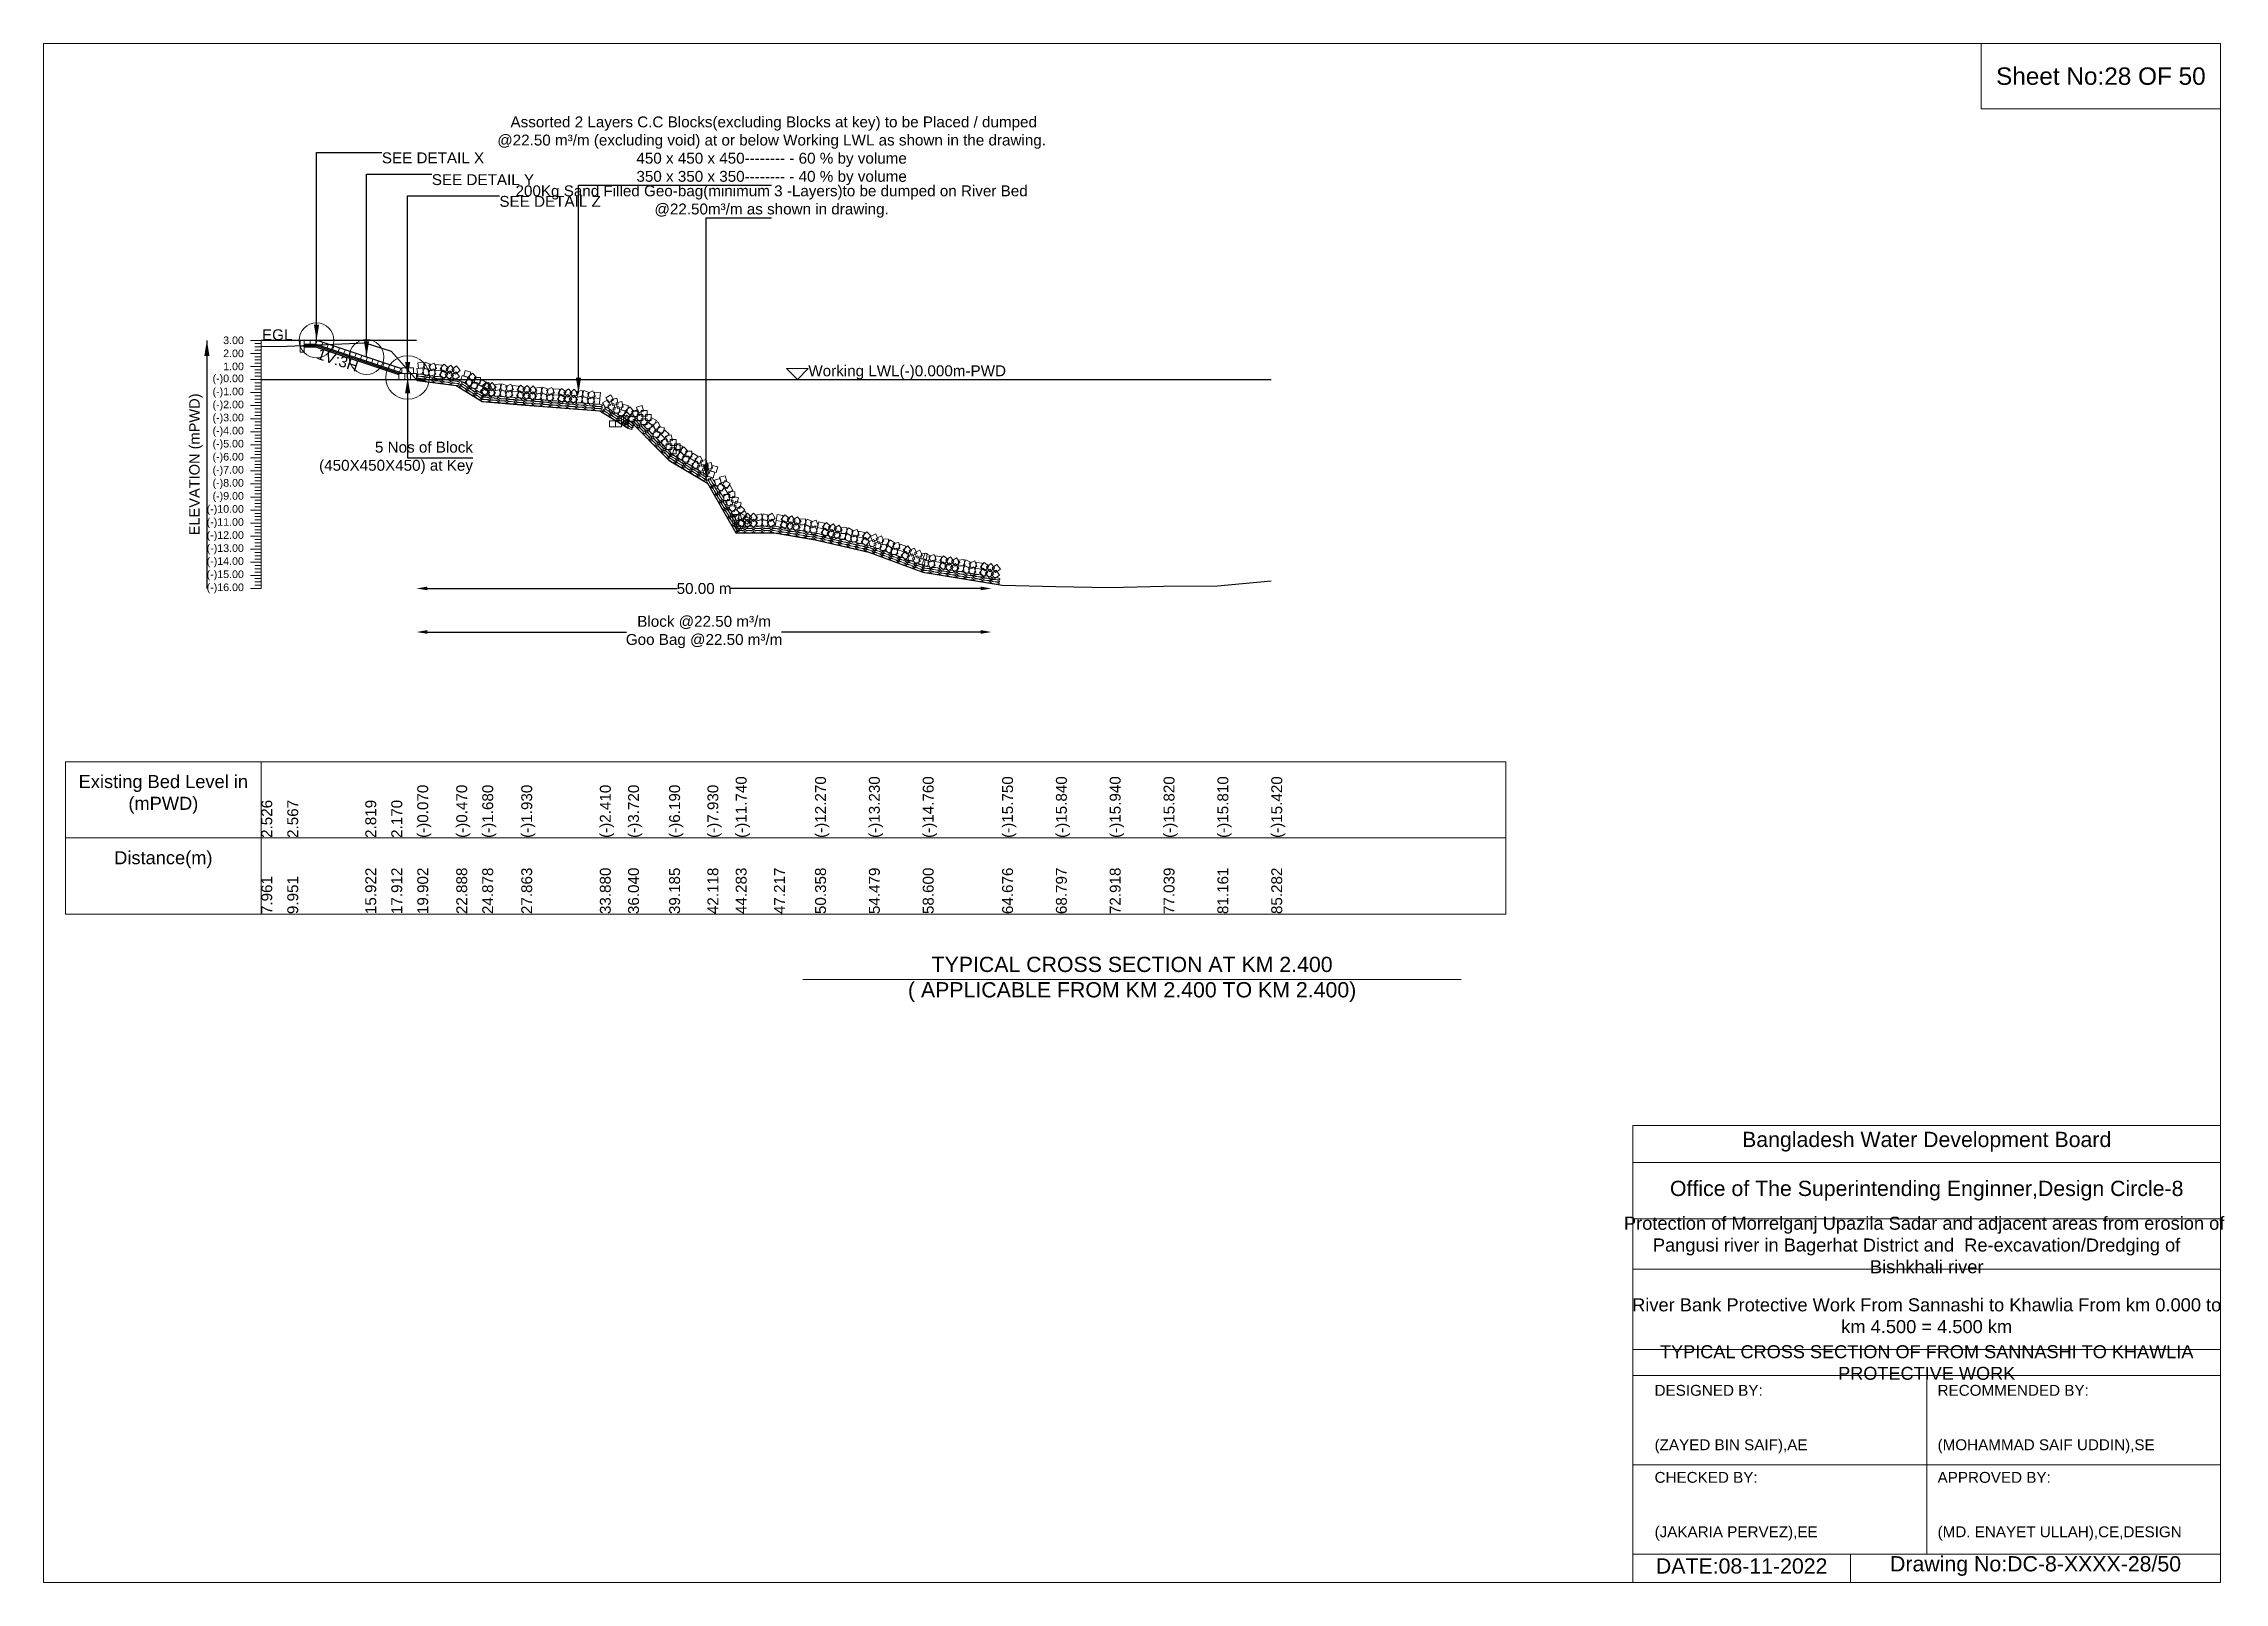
# Model space of a CAD drawing. Header units: inches. Extents: x 89000 to 845017, y -7071 to 0.
# Drawn here: x 505000 to 515017, y -7071 to 0 of the extents above; entities that cross this region are included whole.
import ezdxf

# ---------------------------------------------------------------- set-up
doc = ezdxf.new("R2010")
doc.units = ezdxf.units.IN
doc.header["$LTSCALE"] = 7
doc.header["$MEASUREMENT"] = 0
doc.header["$PDMODE"] = 3
for name, color, linetype, lineweight in [('Cross section Data Border', 7, 'Continuous', 9), ('Cross Section Labels', 7, 'Continuous', 9), ('Existing_Bed_Level for Xsection', 7, 'Continuous', 25), ('Long Section Labels', 7, 'Continuous', 9)]:
    doc.layers.add(name, color=color, linetype=linetype, lineweight=lineweight)
doc.styles.get("Standard").update_dxf_attribs({"font": 'arial.ttf'})
doc.dimstyles.new('Appron Lebeling Style', dxfattribs={"dimtxt": 50, "dimasz": 50, "dimexe": 0.18, "dimexo": 0.0625, "dimgap": 0.09, "dimtad": 0, "dimtih": 1, "dimtoh": 1, "dimdec": 4, "dimzin": 0, "dimdsep": 46, "dimtxsty": 'Standard', "dimcen": 0.09, "dimse1": 1, "dimse2": 1, "dimadec": 0, "dimazin": 0, "dimtfac": 1, "dimtdec": 4, "dimtofl": 0, "dimtmove": 0, "dimatfit": 3, "dimfxl": 1, "dimtolj": 1, "dimtzin": 0, "dimarcsym": 0})
doc.dimstyles.get("Standard").update_dxf_attribs({"dimtxt": 0.18, "dimasz": 0.18, "dimexe": 0.18, "dimexo": 0.0625, "dimgap": 0.09, "dimtad": 0, "dimtih": 1, "dimtoh": 1, "dimdec": 4, "dimzin": 0, "dimdsep": 46, "dimtxsty": 'Standard', "dimcen": 0.09, "dimadec": 0, "dimazin": 0, "dimtfac": 1, "dimtdec": 4, "dimtofl": 0, "dimtmove": 0, "dimatfit": 3, "dimfxl": 1, "dimtolj": 1, "dimtzin": 0, "dimarcsym": 0})

msp = doc.modelspace()

# ---------------------------------------------------------------- texts
at = {"layer": 'Cross section Data Border', "char_height": 60, "width": 800, "attachment_point": 5}
for s, insert in [('Existing Bed Level in (mPWD)', (505550, -3450)), ('Distance(m)', (505550, -3750))]:
    msp.add_mtext(s, dxfattribs=dict(at, insert=insert))
at = {"layer": 'Cross Section Labels'}
for s, insert, char_height, attachment_point in [('Sheet No:28 OF 50', (514450, -150), 80, 5), (' Assorted 2 Layers C.C Blocks(excluding Blocks at key) to be Placed / dumped^J@22.50 m³/m (excluding void) at or below Working LWL as shown in the drawing.^J450 x 450 x 450-------- - 60 % by volume^J350 x 350 x 350-------- - 40 % by volume', (508344.10794, -650), 50, 8), ('SEE DETAIL X', (506553.7476, -500), 50, 1), ('SEE DETAIL Y', (506783.2476, -600), 50, 1), ('SEE DETAIL Z', (507093.7476, -700), 50, 1), ('200Kg Sand Filled Geo-bag(minimum 3 -Layers)to be dumped on River Bed^J@22.50m³/m as shown in drawing.', (508344.10794, -800), 50, 8), ('EGL', (506142.8266, -1363.6), 50, 9), ('Working LWL(-)0.000m-PWD', (508512.7476, -1543.6), 50, 7), ('5 Nos of Block ^J(450X450X450) at Key', (506972.2476, -1903.6), 50, 6), ('TYPICAL CROSS SECTION AT KM 2.400^J( APPLICABLE FROM KM 2.400 TO KM 2.400)', (510000, -4300), 70, 5), ('Bangladesh Water Development Board', (513650, -5046), 70, 5), ('Office of The Superintending Enginner,Design Circle-8', (513650, -5271), 70, 5)]:
    msp.add_mtext(s, dxfattribs=dict(at, insert=insert, char_height=char_height, attachment_point=attachment_point))
at = {"layer": 'Cross Section Labels', "insert": (506359.01076, -1430.3105), "char_height": 50, "attachment_point": 2, "rotation": 341.565051177}
msp.add_mtext('1V:3H', dxfattribs=at)
at = {"layer": 'Cross Section Labels'}
for s, insert, char_height, width, attachment_point in [('Protection of Morrelganj Upazila Sadar and adjacent areas from erosion of  Pangusi river in Bagerhat District and  Re-excavation/Dredging of     Bishkhali river', (513650, -5521), 60, 2800, 5), ('River Bank Protective Work From Sannashi to Khawlia From km 0.000 to km 4.500 = 4.500 km', (513650, -5846), 60, 2700, 5), ('TYPICAL CROSS SECTION OF FROM SANNASHI TO KHAWLIA PROTECTIVE WORK', (513650, -6061), 59.5765532, 2800, 5), ('DESIGNED BY:^J^J^J(ZAYED BIN SAIF),AE', (512400, -6321), 50, 1400, 4), ('RECOMMENDED BY:^J^J^J(MOHAMMAD SAIF UDDIN),SE', (513700, -6321), 50, 1400, 4), ('CHECKED BY:^J^J^J(JAKARIA PERVEZ),EE', (512400, -6721), 50, 1400, 4), ('APPROVED BY:^J^J^J(MD. ENAYET ULLAH),CE,DESIGN', (513700, -6721), 50, 1400, 4), ('DATE:08-11-2022', (512800, -6996), 70, 1400, 5), ('Drawing No:DC-8-XXXX-28/50', (514150, -6996), 70, 2200, 5)]:
    msp.add_mtext(s, dxfattribs=dict(at, insert=insert, char_height=char_height, width=width, attachment_point=attachment_point))
at = {"layer": 'Long Section Labels', "char_height": 35, "attachment_point": 6}
for s, insert in [('3.00', (505920, -1363.6)), ('2.00', (505920, -1423.6)), ('1.00', (505920, -1483.6)), ('(-)0.00', (505920, -1543.6)), ('(-)1.00', (505920, -1603.6)), ('(-)2.00', (505920, -1663.6)), ('(-)3.00', (505920, -1723.6)), ('(-)4.00', (505920, -1783.6)), ('(-)5.00', (505920, -1843.6)), ('(-)6.00', (505920, -1903.6)), ('(-)7.00', (505920, -1963.6)), ('(-)8.00', (505920, -2023.6)), ('(-)9.00', (505920, -2083.6)), ('(-)10.00', (505920, -2143.6)), ('(-)11.00', (505920, -2203.6)), ('(-)12.00', (505920, -2263.6)), ('(-)13.00', (505920, -2323.6)), ('(-)14.00', (505920, -2383.6)), ('(-)15.00', (505920, -2443.6)), ('(-)16.00', (505920, -2503.6))]:
    msp.add_mtext(s, dxfattribs=dict(at, insert=insert))
at = {"layer": 'Long Section Labels', "rotation": 90}
for s, insert, char_height, attachment_point in [('ELEVATION (mPWD)', (505700, -1933.6), 48, 5), ('(-)11.740', (508179.29943, -3650), 50, 1), ('(-)11.740', (508179.29943, -3650), 50, 1), ('(-)12.270', (508543.83799, -3650), 50, 1), ('(-)13.230', (508791.0886, -3650), 50, 1), ('(-)14.760', (509038.3583, -3650), 50, 1), ('(-)15.750', (509402.90715, -3650), 50, 1), ('(-)15.840', (509650.15645, -3650), 50, 1), ('(-)15.940', (509897.42125, -3650), 50, 1), ('(-)15.820', (510144.69906, -3650), 50, 1), ('(-)15.810', (510391.98789, -3650), 50, 1), ('(-)15.420', (510639.28614, -3650), 50, 1), ('2.526', (506000, -3650), 50, 1), ('2.567', (506119.41266, -3650), 50, 1), ('2.819', (506477.65392, -3650), 50, 1), ('2.170', (506597.06658, -3650), 50, 1), ('(-)0.070', (506716.47924, -3650), 50, 1), ('(-)0.470', (506895.59997, -3650), 50, 1), ('(-)1.680', (507015.01263, -3650), 50, 1), ('(-)1.930', (507194.13316, -3650), 50, 1), ('(-)2.410', (507555.16586, -3650), 50, 1), ('(-)3.720', (507684.76892, -3650), 50, 1), ('(-)6.190', (507873.42304, -3650), 50, 1), ('(-)7.930', (508049.41648, -3650), 50, 1), ('15.922', (506477.65392, -4000), 50, 1), ('17.912', (506597.06658, -4000), 50, 1), ('19.902', (506716.47924, -4000), 50, 1), ('22.888', (506895.59997, -4000), 50, 1), ('24.878', (507015.01263, -4000), 50, 1), ('27.863', (507194.13316, -4000), 50, 1), ('33.880', (507555.16586, -4000), 50, 1), ('36.040', (507684.76892, -4000), 50, 1), ('36.040', (507684.76892, -4000), 50, 1), ('39.185', (507873.42304, -4000), 50, 1), ('42.118', (508049.41648, -4000), 50, 1), ('44.283', (508179.29943, -4000), 50, 1), ('47.217', (508355.35209, -4000), 50, 1), ('50.358', (508543.83799, -4000), 50, 1), ('54.479', (508791.0886, -4000), 50, 1), ('58.600', (509038.3583, -4000), 50, 1), ('64.676', (509402.90715, -4000), 50, 1), ('68.797', (509650.15645, -4000), 50, 1), ('72.918', (509897.42125, -4000), 50, 1), ('77.039', (510144.69906, -4000), 50, 1), ('81.161', (510391.98789, -4000), 50, 1), ('85.282', (510639.28614, -4000), 50, 1), ('7.961', (506000, -4000), 50, 1), ('9.951', (506119.41266, -4000), 50, 1)]:
    msp.add_mtext(s, dxfattribs=dict(at, insert=insert, char_height=char_height, attachment_point=attachment_point))

# ---------------------------------------------------------------- blocks, each defined once
blk = doc.blocks.new('*D311')
at = {"layer": 'Cross Section Labels', "color": 0, "lineweight": -2, "transparency": 16777216}
for p, q in [((506763, -2504), (507911, -2504)), ((509304, -2504), (508156, -2504))]:
    blk.add_line(p, q, dxfattribs=at)
at = {"layer": 'Cross Section Labels', "color": 0, "transparency": 16777216}
for points in [[(506763, -2495), (506763, -2512), (506713, -2504)], [(509304, -2495), (509304, -2512), (509354, -2504)]]:
    blk.add_solid(points, dxfattribs=at)
at = {"layer": 'Defpoints', "color": 0, "transparency": 16777216}
for p in [(506713, -1544), (509354, -2481), (509354, -2504)]:
    blk.add_point(p, dxfattribs=at)
at = {"layer": 'Cross Section Labels', "color": 0, "transparency": 16777216, "insert": (508034, -2504), "char_height": 50, "attachment_point": 5}
blk.add_mtext('\\A1;50.00 m', dxfattribs=at)
blk = doc.blocks.new('*D312')
at = {"layer": 'Cross Section Labels', "color": 0, "lineweight": -2, "transparency": 16777216}
for p, q in [((506763, -2704), (507678, -2704)), ((509304, -2704), (508389, -2704))]:
    blk.add_line(p, q, dxfattribs=at)
at = {"layer": 'Cross Section Labels', "color": 0, "transparency": 16777216}
for points in [[(506763, -2695), (506763, -2712), (506713, -2704)], [(509304, -2695), (509304, -2712), (509354, -2704)]]:
    blk.add_solid(points, dxfattribs=at)
at = {"layer": 'Defpoints', "color": 0, "transparency": 16777216}
for p in [(506713, -1544), (509354, -2481), (509354, -2704)]:
    blk.add_point(p, dxfattribs=at)
at = {"layer": 'Cross Section Labels', "color": 0, "transparency": 16777216, "insert": (508034, -2704), "char_height": 50, "attachment_point": 5}
blk.add_mtext('\\A1;Block @22.50 m³/m ^JGoo Bag @22.50 m³/m ', dxfattribs=at)

# ---------------------------------------------------------------- dimensions: what is measured, and where the dimension line sits
at = {"layer": 'Cross Section Labels'}
for base, text, picture, middle in [((509354.37278, -2503.6), '50.00 m', '*D311', (508033.56019, -2503.6)), ((509354.37278, -2703.6), 'Block @22.50 m³/m ^JGoo Bag @22.50 m³/m ', '*D312', (508033.56019, -2703.6))]:
    dim = msp.add_linear_dim(base=base, p1=(506712.7476, -1543.6), p2=(509354.37278, -2480.69176), text=text, dimstyle='Appron Lebeling Style', dxfattribs=at)
    dim.commit()
    dim.dimension.update_dxf_attribs({"geometry": picture, "text_midpoint": middle})

# ---------------------------------------------------------------- linework, layer by layer
at = {"layer": 'Cross section Data Border'}
msp.add_lwpolyline([(505100, -3300), (511716.259, -3300), (511716.259, -4000), (505100, -4000)], close=True, dxfattribs=at)
for points in [[(506000, -3300), (506000, -4000)], [(505100, -3650), (511716.259, -3650)]]:
    msp.add_lwpolyline(points, dxfattribs=at)
at = {"layer": 'Cross Section Labels'}
for points in [[(505000, 0), (515000, 0), (515000, -7071), (505000, -7071)], [(513900, 0), (515000, 0), (515000, -300), (513900, -300)], [(508462.7476, -1543.6), (508512.7476, -1493.6), (508412.7476, -1493.6)]]:
    msp.add_lwpolyline(points, close=True, dxfattribs=at)
for points in [[(508488, -4300), (510000, -4300), (511512, -4300)], [(512300, -7071), (512300, -4971), (515000, -4971)], [(512300, -5141), (515000, -5141)], [(512300, -5401), (515000, -5401)], [(512300, -5631), (515000, -5631)], [(512300, -6001), (515000, -6001)], [(512300, -6121), (515000, -6121)], [(513650, -6121), (513650, -6941)], [(512300, -6531), (515000, -6531)], [(512300, -6941), (515000, -6941)], [(513300, -6941), (513300, -7071)]]:
    msp.add_lwpolyline(points, dxfattribs=at)
for centre, radius in [((506253.7476, -1363.6), 80), ((506483.2476, -1440.1), 80), ((506672.2476, -1534.6), 100)]:
    msp.add_circle(centre, radius, dxfattribs=at)
at = {"layer": 'Existing_Bed_Level for Xsection'}
for points in [[(506712.7476, -1363.6), (506000, -1363.6)], [(506000, -1392.04), (506119.41266, -1389.58), (506477.65392, -1374.46), (506597.06658, -1413.4), (506716.47924, -1547.8), (506895.59997, -1571.8), (507015.01263, -1644.4), (507194.13316, -1659.4), (507555.16586, -1688.2), (507684.76892, -1766.8), (507684.76892, -1726), (507873.42304, -1915), (508049.41648, -2019.4), (508179.29943, -2248), (508355.35209, -2248), (508543.83799, -2279.8), (508791.0886, -2337.4), (509038.3583, -2429.2), (509402.90715, -2488.6), (509650.15645, -2494), (509897.42125, -2500), (510144.69906, -2492.8), (510391.98789, -2492.2), (510639.28614, -2468.8)], [(506645.2476, -1494.1), (506256.5187, -1364.5237), (506253.7476, -1363.6), (506250.8266, -1363.6), (506196.8266, -1363.6)], [(506196.8266, -1381.6), (506250.8266, -1381.6), (506645.2476, -1513.07367)], [(506196.8266, -1387.6), (506249.85293, -1387.6), (506636.85293, -1516.6)], [(506196.8266, -1393.6), (506248.87927, -1393.6), (506631.7476, -1521.22278)], [(506000, -1543.6), (510639.28614, -1543.6)]]:
    msp.add_lwpolyline(points, dxfattribs=at)
at = {"layer": 'Long Section Labels'}
for points in [[(506000, -1363.6), (505950, -1363.6)], [(506000, -1378.6), (505970, -1378.6)], [(506000, -1393.6), (505970, -1393.6)], [(506000, -2503.6), (506000, -2443.6), (506000, -2383.6), (506000, -2323.6), (506000, -2263.6), (506000, -2203.6), (506000, -2143.6), (506000, -2083.6), (506000, -2023.6), (506000, -1963.6), (506000, -1903.6), (506000, -1843.6), (506000, -1783.6), (506000, -1723.6), (506000, -1663.6), (506000, -1603.6), (506000, -1543.6), (506000, -1483.6), (506000, -1423.6), (506000, -1363.6)], [(506000, -1423.6), (505950, -1423.6)], [(506000, -1483.6), (505950, -1483.6)], [(506000, -1408.6), (505970, -1408.6)], [(506000, -1438.6), (505970, -1438.6)], [(506000, -1453.6), (505970, -1453.6)], [(506000, -1468.6), (505970, -1468.6)], [(506000, -1498.6), (505970, -1498.6)], [(506000, -1543.6), (505950, -1543.6)], [(506000, -1513.6), (505970, -1513.6)], [(506000, -1528.6), (505970, -1528.6)], [(506000, -1558.6), (505970, -1558.6)], [(506000, -1573.6), (505970, -1573.6)], [(506000, -1588.6), (505970, -1588.6)], [(506000, -1603.6), (505950, -1603.6)], [(506000, -1663.6), (505950, -1663.6)], [(506000, -1618.6), (505970, -1618.6)], [(506000, -1633.6), (505970, -1633.6)], [(506000, -1648.6), (505970, -1648.6)], [(506000, -1678.6), (505970, -1678.6)], [(506000, -1693.6), (505970, -1693.6)], [(506000, -1723.6), (505950, -1723.6)], [(506000, -1783.6), (505950, -1783.6)], [(506000, -1708.6), (505970, -1708.6)], [(506000, -1738.6), (505970, -1738.6)], [(506000, -1753.6), (505970, -1753.6)], [(506000, -1768.6), (505970, -1768.6)], [(506000, -1798.6), (505970, -1798.6)], [(506000, -1843.6), (505950, -1843.6)], [(506000, -1813.6), (505970, -1813.6)], [(506000, -1828.6), (505970, -1828.6)], [(506000, -1858.6), (505970, -1858.6)], [(506000, -1873.6), (505970, -1873.6)], [(506000, -1888.6), (505970, -1888.6)], [(506000, -1903.6), (505950, -1903.6)], [(506000, -1963.6), (505950, -1963.6)], [(506000, -1918.6), (505970, -1918.6)], [(506000, -1933.6), (505970, -1933.6)], [(506000, -1948.6), (505970, -1948.6)], [(506000, -1978.6), (505970, -1978.6)], [(506000, -1993.6), (505970, -1993.6)], [(506000, -2023.6), (505950, -2023.6)], [(506000, -2083.6), (505950, -2083.6)], [(506000, -2008.6), (505970, -2008.6)], [(506000, -2038.6), (505970, -2038.6)], [(506000, -2053.6), (505970, -2053.6)], [(506000, -2068.6), (505970, -2068.6)], [(506000, -2098.6), (505970, -2098.6)], [(506000, -2143.6), (505950, -2143.6)], [(506000, -2203.6), (505950, -2203.6)], [(506000, -2113.6), (505970, -2113.6)], [(506000, -2128.6), (505970, -2128.6)], [(506000, -2158.6), (505970, -2158.6)], [(506000, -2173.6), (505970, -2173.6)], [(506000, -2188.6), (505970, -2188.6)], [(506000, -2263.6), (505950, -2263.6)], [(506000, -2218.6), (505970, -2218.6)], [(506000, -2233.6), (505970, -2233.6)], [(506000, -2248.6), (505970, -2248.6)], [(506000, -2278.6), (505970, -2278.6)], [(506000, -2293.6), (505970, -2293.6)], [(506000, -2323.6), (505950, -2323.6)], [(506000, -2383.6), (505950, -2383.6)], [(506000, -2308.6), (505970, -2308.6)], [(506000, -2338.6), (505970, -2338.6)], [(506000, -2353.6), (505970, -2353.6)], [(506000, -2368.6), (505970, -2368.6)], [(506000, -2398.6), (505970, -2398.6)], [(506000, -2443.6), (505950, -2443.6)], [(506000, -2503.6), (505950, -2503.6)], [(506000, -2413.6), (505970, -2413.6)], [(506000, -2428.6), (505970, -2428.6)], [(506000, -2458.6), (505970, -2458.6)], [(506000, -2473.6), (505970, -2473.6)], [(506000, -2488.6), (505970, -2488.6)]]:
    msp.add_lwpolyline(points, dxfattribs=at)
for points in [[(506196.8266, -1363.6), (506178.8266, -1363.6), (506178.8266, -1390.6), (506196.8266, -1390.6)], [(506196.8266, -1390.6), (506178.8266, -1390.6), (506178.8266, -1417.6), (506196.8266, -1417.6)], [(506223.8266, -1363.6), (506196.8266, -1363.6), (506196.8266, -1381.6), (506223.8266, -1381.6)], [(506250.8266, -1363.6), (506223.8266, -1363.6), (506223.8266, -1381.6), (506250.8266, -1381.6)], [(506282.13315, -1373.06185), (506256.5187, -1364.5237), (506250.8266, -1381.6), (506276.44105, -1390.13815)], [(506307.7476, -1381.6), (506282.13315, -1373.06185), (506276.44105, -1390.13815), (506302.0555, -1398.6763)], [(506333.36205, -1390.13815), (506307.7476, -1381.6), (506302.0555, -1398.6763), (506327.66995, -1407.21445)], [(506358.9765, -1398.6763), (506333.36205, -1390.13815), (506327.66995, -1407.21445), (506353.2844, -1415.7526)], [(506384.59095, -1407.21445), (506358.9765, -1398.6763), (506353.2844, -1415.7526), (506378.89885, -1424.29075)], [(506410.20539, -1415.7526), (506384.59095, -1407.21445), (506378.89885, -1424.29075), (506404.51329, -1432.8289)], [(506435.81984, -1424.29075), (506410.20539, -1415.7526), (506404.51329, -1432.8289), (506430.12774, -1441.36705)], [(506461.43429, -1432.8289), (506435.81984, -1424.29075), (506430.12774, -1441.36705), (506455.74219, -1449.9052)], [(506487.04874, -1441.36705), (506461.43429, -1432.8289), (506455.74219, -1449.9052), (506481.35664, -1458.44335)], [(506512.66319, -1449.9052), (506487.04874, -1441.36705), (506481.35664, -1458.44335), (506506.97109, -1466.9815)], [(506538.27764, -1458.44335), (506512.66319, -1449.9052), (506506.97109, -1466.9815), (506532.58554, -1475.51965)], [(506563.89209, -1466.9815), (506538.27764, -1458.44335), (506532.58554, -1475.51965), (506558.19999, -1484.0578)], [(506589.50654, -1475.51965), (506563.89209, -1466.9815), (506558.19999, -1484.0578), (506583.81444, -1492.59595)], [(506615.12099, -1484.0578), (506589.50654, -1475.51965), (506583.81444, -1492.59595), (506609.42889, -1501.1341)], [(506640.73544, -1492.59595), (506615.12099, -1484.0578), (506609.42889, -1501.1341), (506635.04334, -1509.67225)], [(506672.2476, -1489.6), (506645.2476, -1489.6), (506645.2476, -1516.6), (506672.2476, -1516.6)], [(506699.2476, -1489.6), (506672.2476, -1489.6), (506672.2476, -1516.6), (506699.2476, -1516.6)], [(506741.80177, -1490.01507), (506715.02544, -1493.48321), (506718.49357, -1520.25954), (506745.26991, -1516.7914)], [(506745.3874, -1463.25422), (506718.61106, -1466.72236), (506722.0792, -1493.49869), (506748.85554, -1490.03055)], [(506774.5653, -1501.46083), (506749.64642, -1491.06616), (506739.25175, -1515.98504), (506764.17063, -1526.37971)], [(506778.15093, -1474.69997), (506753.23205, -1464.3053), (506742.83738, -1489.22419), (506767.75626, -1499.61886)], [(506791.02653, -1494.69118), (506766.05199, -1504.95141), (506776.31222, -1529.92595), (506801.28676, -1519.66572)], [(506794.61216, -1467.93033), (506769.63762, -1478.19055), (506779.89785, -1503.1651), (506804.87239, -1492.90487)], [(506825.60347, -1504.30658), (506798.84262, -1500.72095), (506795.25699, -1527.48181), (506822.01784, -1531.06743)], [(506829.1891, -1477.54573), (506802.42825, -1473.9601), (506798.84262, -1500.72095), (506825.60347, -1504.30658)], [(506856.12383, -1517.01994), (506834.7312, -1500.54707), (506818.25833, -1521.93971), (506839.65097, -1538.41257)], [(506859.70946, -1490.25909), (506838.31683, -1473.78622), (506821.84396, -1495.17885), (506843.2366, -1511.65172)], [(506870.08052, -1477.38283), (506848.6158, -1493.76164), (506864.99461, -1515.22637), (506886.45934, -1498.84756)], [(506913.22221, -1502.41812), (506896.82631, -1480.96644), (506875.37463, -1497.36234), (506891.77053, -1518.81402)], [(506658.7476, -1516.6), (506631.7476, -1516.6), (506631.7476, -1543.6), (506658.7476, -1543.6)], [(506685.7476, -1516.6), (506658.7476, -1516.6), (506658.7476, -1543.6), (506685.7476, -1543.6)], [(506712.7476, -1516.6), (506685.7476, -1516.6), (506685.7476, -1543.6), (506712.7476, -1543.6)], [(506866.49489, -1504.14368), (506845.03017, -1520.52249), (506861.40898, -1541.98722), (506882.87371, -1525.60841)], [(506909.63658, -1529.17897), (506893.24068, -1507.72729), (506871.789, -1524.12319), (506888.1849, -1545.57487)], [(506949.06264, -1533.34089), (506923.14619, -1525.76873), (506915.57403, -1551.68518), (506941.49048, -1559.25734)], [(506963.08909, -1510.27016), (506937.17264, -1502.698), (506929.60048, -1528.61445), (506955.51693, -1536.18661)], [(506974.47596, -1556.97599), (506955.82557, -1537.45259), (506936.30218, -1556.10298), (506954.95257, -1575.62638)], [(506988.50241, -1533.90525), (506969.85202, -1514.38186), (506950.32862, -1533.03225), (506968.97901, -1552.55564)], [(506992.27018, -1557.38361), (506965.27748, -1556.75556), (506964.64943, -1583.74825), (506991.64212, -1584.3763)], [(507006.29663, -1534.31288), (506979.30393, -1533.68482), (506978.67588, -1560.67752), (507005.66857, -1561.30557)], [(507020.07913, -1580.07023), (506997.00839, -1566.04379), (506982.98195, -1589.11452), (507006.05268, -1603.14097)], [(507034.10558, -1556.9995), (507011.03484, -1542.97305), (506997.00839, -1566.04379), (507020.07913, -1580.07023)], [(507042.9291, -1603.96585), (507029.9483, -1580.291), (507006.27345, -1593.27179), (507019.25424, -1616.94665)], [(507031.66379, -1582.38134), (507011.03833, -1599.80519), (507028.46219, -1620.43065), (507049.08764, -1603.00679)], [(507033.91695, -1555.47552), (507013.29149, -1572.89937), (507030.71535, -1593.52482), (507051.3408, -1576.10097)], [(507056.95555, -1580.89512), (507043.97475, -1557.22026), (507020.29989, -1570.20106), (507033.28069, -1593.87592)], [(507075.99473, -1605.2448), (507058.55446, -1584.63323), (507037.94289, -1602.0735), (507055.38316, -1622.68508)], [(507078.24789, -1578.33898), (507060.80762, -1557.72741), (507040.19605, -1575.16768), (507057.63632, -1595.77925)], [(507094.7639, -1590.23036), (507068.19267, -1595.02304), (507072.98536, -1621.59427), (507099.55659, -1616.80159)], [(507097.01706, -1563.32454), (507070.44584, -1568.11722), (507075.23852, -1594.68845), (507101.80975, -1589.89576)], [(507128.05508, -1600.03607), (507102.65105, -1590.89085), (507093.50583, -1616.29488), (507118.90986, -1625.4401)], [(507130.30824, -1573.13025), (507104.90421, -1563.98502), (507095.75899, -1589.38906), (507121.16302, -1598.53428)], [(507144.16008, -1592.45785), (507119.72549, -1603.94483), (507131.21247, -1628.37942), (507155.64706, -1616.89243)], [(507146.41324, -1565.55202), (507121.97865, -1577.03901), (507133.46564, -1601.4736), (507157.90022, -1589.98661)], [(507179.17159, -1600.34546), (507152.26577, -1598.0923), (507150.01261, -1624.99813), (507176.91843, -1627.25129)], [(507181.42475, -1573.43964), (507154.51893, -1571.18648), (507152.26577, -1598.0923), (507179.17159, -1600.34546)], [(507210.28526, -1611.52854), (507188.1015, -1596.13761), (507172.71057, -1618.32138), (507194.89434, -1633.7123)], [(507212.53843, -1584.62271), (507190.35466, -1569.23179), (507174.96374, -1591.41555), (507197.1475, -1606.80648)], [(507219.76273, -1598.05188), (507199.20617, -1615.55696), (507216.71125, -1636.11352), (507237.26781, -1618.60844)], [(507221.90973, -1571.13738), (507201.35317, -1588.64246), (507218.85825, -1609.19902), (507239.41481, -1591.69393)], [(507264.18352, -1620.74028), (507246.66207, -1600.19767), (507226.11946, -1617.71912), (507243.64091, -1638.26173)], [(507266.33052, -1593.82578), (507248.80907, -1573.28317), (507228.26646, -1590.80462), (507245.78791, -1611.34723)], [(507285.04032, -1578.73741), (507258.4882, -1583.63488), (507263.38567, -1610.18699), (507289.93779, -1605.28952)], [(507318.36992, -1588.41171), (507292.93001, -1579.36678), (507283.88507, -1604.80669), (507309.32499, -1613.85162)], [(507334.44489, -1580.77002), (507310.05581, -1592.35331), (507321.6391, -1616.74239), (507346.02818, -1605.1591)], [(507369.48725, -1588.51945), (507342.57275, -1586.37245), (507340.42575, -1613.28695), (507367.34025, -1615.43396)], [(507400.6448, -1599.5797), (507378.40049, -1584.2764), (507363.0972, -1606.52071), (507385.34151, -1621.82401)], [(507410.31124, -1586.16639), (507389.75468, -1603.67147), (507407.25976, -1624.22803), (507427.81632, -1606.72294)], [(507454.73203, -1608.85479), (507437.21058, -1588.31218), (507416.66797, -1605.83363), (507434.18942, -1626.37624)], [(507473.44183, -1593.76642), (507446.88971, -1598.66389), (507451.78718, -1625.216), (507478.3393, -1620.31853)], [(507506.77143, -1603.44072), (507481.33152, -1594.39579), (507472.28658, -1619.8357), (507497.7265, -1628.88063)], [(507522.8464, -1595.79902), (507498.45732, -1607.38232), (507510.04061, -1631.7714), (507534.42969, -1620.18811)], [(507557.88876, -1603.54846), (507530.97426, -1601.40146), (507528.82726, -1628.31596), (507555.74176, -1630.46296)], [(507282.89332, -1605.65191), (507256.3412, -1610.54938), (507261.23867, -1637.10149), (507287.79078, -1632.20402)], [(507316.22292, -1615.32621), (507290.783, -1606.28128), (507281.73807, -1631.72119), (507307.17798, -1640.76613)], [(507332.29789, -1607.68452), (507307.90881, -1619.26781), (507319.4921, -1643.65689), (507343.88118, -1632.0736)], [(507367.34025, -1615.43396), (507340.42575, -1613.28695), (507338.27875, -1640.20146), (507365.19325, -1642.34846)], [(507398.4978, -1626.4942), (507376.25349, -1611.19091), (507360.9502, -1633.43521), (507383.19451, -1648.73851)], [(507408.16424, -1613.08089), (507387.60768, -1630.58597), (507405.11276, -1651.14253), (507425.66932, -1633.63744)], [(507452.58503, -1635.76929), (507435.06358, -1615.22668), (507414.52097, -1632.74813), (507432.04242, -1653.29074)], [(507471.29483, -1620.68092), (507444.74271, -1625.57839), (507449.64018, -1652.1305), (507476.19229, -1647.23303)], [(507504.62443, -1630.35522), (507479.18451, -1621.31029), (507470.13958, -1646.7502), (507495.57949, -1655.79513)], [(507520.6994, -1622.71353), (507496.31032, -1634.29682), (507507.89361, -1658.6859), (507532.28269, -1647.10261)], [(507555.74176, -1630.46296), (507528.82726, -1628.31596), (507526.68026, -1655.23046), (507553.59476, -1657.37747)], [(507604.47619, -1660.73682), (507591.4693, -1637.07628), (507567.80877, -1650.08317), (507580.81565, -1673.7437)], [(507618.4772, -1637.65064), (507605.47031, -1613.9901), (507581.80978, -1626.99698), (507594.81666, -1650.65752)], [(507619.13536, -1653.09055), (507592.90821, -1659.50429), (507599.32195, -1685.73145), (507625.54911, -1679.31771)], [(507633.13637, -1630.00437), (507606.90922, -1636.41811), (507613.32296, -1662.64527), (507639.55012, -1656.23153)], [(507648.64317, -1693.30572), (507642.20855, -1667.08368), (507615.9865, -1673.5183), (507622.42113, -1699.74035)], [(507662.64418, -1670.21954), (507656.20956, -1643.99749), (507629.98751, -1650.43212), (507636.42214, -1676.65417)], [(507672.1352, -1688.22243), (507646.21042, -1680.67883), (507638.66683, -1706.60361), (507664.59161, -1714.14721)], [(507686.13621, -1665.13625), (507660.21143, -1657.59265), (507652.66784, -1683.51743), (507678.59262, -1691.06103)], [(507697.57456, -1711.82949), (507678.90266, -1692.32667), (507659.39984, -1710.99857), (507678.07173, -1730.50139)], [(507711.57557, -1688.74331), (507692.90367, -1669.24049), (507673.40085, -1687.91239), (507692.07274, -1707.41521)], [(507729.37023, -1689.13133), (507702.37685, -1688.53302), (507701.77855, -1715.52639), (507728.77192, -1716.1247)], [(507736.82705, -1708.7194), (507729.84721, -1682.63719), (507703.76499, -1689.61703), (507710.74484, -1715.69925)], [(507755.93641, -1689.64501), (507748.95657, -1663.5628), (507722.87435, -1670.54264), (507729.8542, -1696.62486)], [(507771.9975, -1685.72094), (507744.99752, -1685.68546), (507744.96204, -1712.68544), (507771.96202, -1712.72092)], [(507600.16892, -1733.39187), (507600.16892, -1760.39187), (507627.16892, -1760.39187), (507627.16892, -1733.39187)], [(507627.16892, -1733.39187), (507627.16892, -1760.39187), (507654.16892, -1760.39187), (507654.16892, -1733.39187)], [(507715.36922, -1712.21751), (507688.37585, -1711.6192), (507687.77754, -1738.61257), (507714.77091, -1739.21088)], [(507752.88814, -1704.79533), (507725.88816, -1704.75985), (507725.85268, -1731.75983), (507752.85266, -1731.79531)], [(507771.93781, -1750.89393), (507771.95179, -1723.89393), (507744.95179, -1723.87995), (507744.93781, -1750.87995)], [(507795.96406, -1751.56815), (507772.59104, -1738.05143), (507759.07432, -1761.42445), (507782.44734, -1774.94117)], [(507791.04717, -1731.81954), (507791.06115, -1704.81954), (507764.06115, -1704.80556), (507764.04717, -1731.80556)], [(507815.02939, -1780.56759), (507801.55551, -1757.16985), (507778.15776, -1770.64373), (507791.63165, -1794.04148)], [(507815.07342, -1732.49376), (507791.7004, -1718.97704), (507778.18368, -1742.35006), (507801.5567, -1755.86678)], [(507834.13875, -1761.4932), (507820.66487, -1738.09546), (507797.26712, -1751.56934), (507810.74101, -1774.96709)], [(507832.21646, -1785.19414), (507806.14708, -1778.16653), (507799.11947, -1804.23591), (507825.18885, -1811.26352)], [(507853.83423, -1813.84187), (507834.75984, -1794.73251), (507815.65048, -1813.8069), (507834.72487, -1832.91626)], [(507851.32582, -1766.11975), (507825.25644, -1759.09214), (507818.22883, -1785.16152), (507844.29821, -1792.18913)], [(507872.94359, -1794.76748), (507853.8692, -1775.65812), (507834.75984, -1794.73251), (507853.83423, -1813.84187)], [(507889.45713, -1823.41054), (507882.47729, -1797.32833), (507856.39508, -1804.30817), (507863.37492, -1830.39038)], [(507870.34777, -1842.48493), (507863.36793, -1816.40272), (507837.28572, -1823.38256), (507844.26556, -1849.46477)], [(507886.40886, -1838.56086), (507859.40889, -1838.52538), (507859.37341, -1865.52535), (507886.37338, -1865.56083)], [(507905.45853, -1884.65945), (507905.47251, -1857.65946), (507878.47251, -1857.64548), (507878.45854, -1884.64548)], [(507905.51822, -1819.48647), (507878.51825, -1819.45099), (507878.48277, -1846.45097), (507905.48274, -1846.48644)], [(507920.36374, -1872.34346), (507894.36662, -1865.05308), (507887.07624, -1891.05021), (507913.07337, -1898.34058)], [(507924.56789, -1865.58507), (507924.58187, -1838.58507), (507897.58188, -1838.57109), (507897.5679, -1865.57109)], [(507934.13891, -1849.12181), (507908.14178, -1841.83144), (507900.85141, -1867.82856), (507926.84854, -1875.11894)], [(507946.03214, -1895.70127), (507927.17091, -1876.38149), (507907.85113, -1895.24273), (507926.71236, -1914.56251)], [(507959.80731, -1872.47963), (507940.94608, -1853.15985), (507921.6263, -1872.02108), (507940.48753, -1891.34086)], [(507963.82973, -1895.9157), (507936.83181, -1895.58071), (507936.49682, -1922.57864), (507963.49474, -1922.91363)], [(507977.6049, -1872.69406), (507950.60698, -1872.35907), (507950.27199, -1899.35699), (507977.26991, -1899.69198)], [(508005.6585, -1895.07746), (507982.43685, -1881.30229), (507968.66168, -1904.52393), (507991.88333, -1918.2991)], [(508028.76653, -1918.72362), (508015.52949, -1895.19107), (507991.99694, -1908.42811), (508005.23398, -1931.96066)], [(507991.88333, -1918.2991), (507968.66168, -1904.52393), (507954.88651, -1927.74558), (507978.10816, -1941.52075)], [(508014.99136, -1941.94526), (508001.75432, -1918.41272), (507978.22177, -1931.64976), (507991.45881, -1955.1823)], [(508029.57526, -1934.15638), (508003.4119, -1940.82563), (508010.08115, -1966.98898), (508036.24451, -1960.31973)], [(508043.35043, -1910.93473), (508017.18707, -1917.60398), (508023.85632, -1943.76734), (508050.01968, -1937.09809)], [(508059.47391, -1974.08182), (508052.78383, -1947.92379), (508026.62579, -1954.61387), (508033.31587, -1980.77191)], [(508073.24908, -1950.86018), (508066.559, -1924.70215), (508040.40096, -1931.39223), (508047.09104, -1957.55026)], [(508082.91524, -1968.76964), (508056.91812, -1961.47927), (508049.62774, -1987.47639), (508075.62487, -1994.76677)], [(508096.69041, -1945.548), (508070.69329, -1938.25763), (508063.40291, -1964.25475), (508089.40004, -1971.54512)], [(508114.32143, -2025.04731), (508107.51906, -1998.91825), (508081.39, -2005.72062), (508088.19237, -2031.84968)], [(508137.79691, -2011.70932), (508130.99454, -1985.58026), (508104.86548, -1992.38263), (508111.66785, -2018.51169)], [(508129.67165, -2034.0568), (508106.39106, -2020.38149), (508092.71575, -2043.66208), (508115.99635, -2057.33739)], [(508142.93843, -2067.40366), (508129.60044, -2043.92819), (508106.12496, -2057.26618), (508119.46295, -2080.74165)], [(508153.14713, -2020.71881), (508129.86654, -2007.0435), (508116.19123, -2030.32409), (508139.47182, -2043.9994)], [(508151.28415, -2099.39539), (508151.45468, -2072.39593), (508124.45522, -2072.2254), (508124.28468, -2099.22486)], [(508166.4139, -2054.06567), (508153.07592, -2030.5902), (508129.60044, -2043.92819), (508142.93843, -2067.40366)], [(508167.81109, -2099.8611), (508141.7829, -2092.68245), (508134.60425, -2118.71065), (508160.63244, -2125.8893)], [(508174.75962, -2086.05741), (508174.93016, -2059.05794), (508147.9307, -2058.88741), (508147.76016, -2085.88687)], [(508191.28657, -2086.52311), (508165.25838, -2079.34446), (508158.07973, -2105.37266), (508184.10792, -2112.55131)], [(508197.45913, -2136.01928), (508204.61705, -2109.98537), (508178.58315, -2102.82745), (508171.42523, -2128.86135)], [(508173.98365, -2149.35726), (508181.14157, -2123.32336), (508155.10767, -2116.16544), (508147.94975, -2142.19934)], [(508196.9751, -2156.36502), (508178.01184, -2137.14538), (508158.7922, -2156.10864), (508177.75546, -2175.32828)], [(508193.31543, -2163.4), (508166.31543, -2163.4), (508166.31543, -2190.4), (508193.31543, -2190.4)], [(508193.31543, -2190.4), (508166.31543, -2190.4), (508166.31543, -2217.4), (508193.31543, -2217.4)], [(508207.68735, -2189.37565), (508200.88499, -2163.24659), (508174.75593, -2170.04896), (508181.55829, -2196.17802)], [(508220.45058, -2143.02703), (508201.48732, -2123.80739), (508182.26767, -2142.77065), (508201.23094, -2161.99029)], [(508223.03758, -2198.38514), (508199.75699, -2184.70983), (508186.08168, -2207.99043), (508209.36227, -2221.66573)], [(508225.25382, -2171.94762), (508201.86305, -2158.46162), (508188.37705, -2181.85238), (508211.76782, -2195.33838)], [(508225.25382, -2198.94762), (508201.86305, -2185.46162), (508188.37705, -2208.85238), (508211.76782, -2222.33838)], [(508231.16283, -2176.03767), (508224.36046, -2149.9086), (508198.2314, -2156.71097), (508205.03377, -2182.84003)], [(508246.51306, -2185.04715), (508223.23246, -2171.37185), (508209.55716, -2194.65244), (508232.83775, -2208.32775)], [(508233.82304, -2157.80812), (508214.72355, -2176.8924), (508233.80783, -2195.99188), (508252.90732, -2176.9076)], [(508233.82304, -2184.80812), (508214.72355, -2203.8924), (508233.80783, -2222.99188), (508252.90732, -2203.9076)], [(508279.90732, -2176.8924), (508260.80783, -2157.80812), (508241.72355, -2176.9076), (508260.82304, -2195.99188)], [(508279.90732, -2203.8924), (508260.80783, -2184.80812), (508241.72355, -2203.9076), (508260.82304, -2222.99188)], [(508297.35806, -2160.36403), (508271.27946, -2167.35738), (508278.27281, -2193.43597), (508304.35141, -2186.44262)], [(508297.35806, -2187.36403), (508271.27946, -2194.35738), (508278.27281, -2220.43597), (508304.35141, -2213.44262)], [(508331.35141, -2167.35738), (508305.27281, -2160.36403), (508298.27946, -2186.44262), (508324.35806, -2193.43597)], [(508331.35141, -2194.35738), (508305.27281, -2187.36403), (508298.27946, -2213.44262), (508324.35806, -2220.43597)], [(508346.76782, -2158.46162), (508323.37705, -2171.94762), (508336.86305, -2195.33838), (508360.25382, -2181.85238)], [(508346.76782, -2185.46162), (508323.37705, -2198.94762), (508336.86305, -2222.33838), (508360.25382, -2208.85238)], [(508391.52214, -2195.68834), (508364.89839, -2191.19657), (508360.40662, -2217.82032), (508387.03037, -2222.31209)], [(508396.01391, -2169.06459), (508369.39016, -2164.57282), (508364.89839, -2191.19657), (508391.52214, -2195.68834)], [(508421.59345, -2209.43017), (508400.7722, -2192.24077), (508383.5828, -2213.06203), (508404.40405, -2230.25142)], [(508426.08522, -2182.80642), (508405.26397, -2165.61702), (508388.07457, -2186.43828), (508408.89582, -2203.62768)], [(508432.39553, -2196.9133), (508410.38731, -2212.55421), (508426.02822, -2234.56244), (508448.03644, -2218.92152)], [(508436.8873, -2170.28955), (508414.87908, -2185.93046), (508430.51999, -2207.93869), (508452.52821, -2192.29778)], [(508474.66272, -2223.3983), (508459.00429, -2201.40254), (508437.00853, -2217.06097), (508452.66696, -2239.05673)], [(508479.15449, -2196.77455), (508463.49606, -2174.77879), (508441.5003, -2190.43722), (508457.15873, -2212.43299)], [(508499.11174, -2183.37965), (508472.23313, -2185.93706), (508474.79054, -2212.81567), (508501.66915, -2210.25826)], [(508531.46796, -2195.93074), (508506.9162, -2184.69636), (508495.68182, -2209.24812), (508520.23358, -2220.48249)], [(508548.14945, -2189.72365), (508522.84109, -2199.13038), (508532.24783, -2224.43875), (508557.55619, -2215.03201)], [(508587.19922, -2203.03617), (508560.90335, -2196.91023), (508554.77741, -2223.2061), (508581.07328, -2229.33204)], [(508616.36534, -2218.60727), (508596.64438, -2200.16592), (508578.20303, -2219.88689), (508597.92399, -2238.32824)], [(508494.61997, -2210.0034), (508467.74136, -2212.56081), (508470.29877, -2239.43942), (508497.17738, -2236.88201)], [(508526.97619, -2222.55449), (508502.42443, -2211.32011), (508491.19006, -2235.87187), (508515.74181, -2247.10624)], [(508543.65769, -2216.3474), (508518.34932, -2225.75413), (508527.75606, -2251.0625), (508553.06442, -2241.65576)], [(508581.07328, -2229.33204), (508554.77741, -2223.2061), (508548.65147, -2249.50198), (508574.94734, -2255.62792)], [(508610.23941, -2244.90314), (508590.51844, -2226.46179), (508572.07709, -2246.18276), (508591.79806, -2264.62411)], [(508621.79321, -2233.07663), (508598.86185, -2247.32979), (508613.11502, -2270.26115), (508636.04638, -2256.00799)], [(508627.91915, -2206.78075), (508604.98779, -2221.03392), (508619.24096, -2243.96528), (508642.17232, -2229.71211)], [(508662.3457, -2262.11912), (508648.07428, -2239.19912), (508625.15428, -2253.47054), (508639.4257, -2276.39054)], [(508668.47164, -2235.82325), (508654.20022, -2212.90324), (508631.28022, -2227.17467), (508645.55164, -2250.09467)], [(508683.09142, -2249.98113), (508656.10622, -2250.87521), (508657.00031, -2277.86041), (508683.9855, -2276.96632)], [(508689.21735, -2223.68526), (508662.23216, -2224.57934), (508663.12625, -2251.56453), (508690.11144, -2250.67045)], [(508714.61156, -2264.50473), (508690.79976, -2251.77688), (508678.07191, -2275.58868), (508701.88371, -2288.31653)], [(508720.7375, -2238.20886), (508696.9257, -2225.48101), (508684.19785, -2249.29281), (508708.00964, -2262.02066)], [(508731.64426, -2259.33875), (508705.8037, -2267.16599), (508713.63095, -2293.00655), (508739.4715, -2285.1793)], [(508737.7702, -2233.04287), (508711.92964, -2240.87012), (508719.75689, -2266.71067), (508745.59744, -2258.88343)], [(508765.14438, -2272.21362), (508738.84851, -2266.08768), (508732.72257, -2292.38355), (508759.01844, -2298.50949)], [(508771.27032, -2245.91775), (508744.97445, -2239.79181), (508738.84851, -2266.08768), (508765.14438, -2272.21362)], [(508794.31051, -2287.78472), (508774.58954, -2269.34337), (508756.14819, -2289.06433), (508775.86916, -2307.50568)], [(508800.43645, -2261.48884), (508780.71548, -2243.04749), (508762.27413, -2262.76846), (508781.9951, -2281.20981)], [(508813.50402, -2278.31561), (508788.95651, -2289.55927), (508800.20017, -2314.10678), (508824.74768, -2302.86312)], [(508822.90119, -2253.00369), (508798.35368, -2264.24735), (508809.59734, -2288.79486), (508834.14485, -2277.5512)], [(508850.06489, -2312.24603), (508838.80169, -2287.70748), (508814.26314, -2298.97069), (508825.52634, -2323.50923)], [(508859.46206, -2286.93411), (508848.19885, -2262.39556), (508823.66031, -2273.65877), (508834.92351, -2298.19731)], [(508872.17717, -2302.82465), (508845.29506, -2300.30429), (508842.7747, -2327.18639), (508869.65681, -2329.70676)], [(508881.57434, -2277.51273), (508854.69223, -2274.99237), (508852.17187, -2301.87447), (508879.05397, -2304.39484)], [(508911.00838, -2295.89999), (508888.99425, -2280.26741), (508873.36166, -2302.28154), (508895.3758, -2317.91413)], [(508928.55705, -2292.92599), (508901.935, -2297.42783), (508906.43684, -2324.04988), (508933.05888, -2319.54804)], [(508960.1634, -2309.92772), (508934.85148, -2300.53056), (508925.45432, -2325.84248), (508950.76624, -2335.23964)], [(508901.61122, -2321.21191), (508879.59708, -2305.57933), (508863.96449, -2327.59346), (508885.97863, -2343.22605)], [(508919.15988, -2318.23791), (508892.53783, -2322.73975), (508897.03967, -2349.3618), (508923.66172, -2344.85996)], [(508950.76624, -2335.23964), (508925.45432, -2325.84248), (508916.05715, -2351.1544), (508941.36907, -2360.55156)], [(508977.73285, -2354.36878), (508960.49821, -2333.58495), (508939.71439, -2350.81959), (508956.94902, -2371.60341)], [(508987.13001, -2329.05686), (508969.89538, -2308.27303), (508949.11155, -2325.50767), (508966.34618, -2346.29149)], [(508990.68746, -2344.09577), (508966.13995, -2355.33942), (508977.38361, -2379.88693), (509001.93112, -2368.64327)], [(509000.08463, -2318.78385), (508975.53712, -2330.0275), (508986.78078, -2354.57501), (509011.32828, -2343.33135)], [(509027.24833, -2378.02619), (509015.98513, -2353.48764), (508991.44658, -2364.75084), (509002.70978, -2389.28939)], [(509036.6455, -2352.71427), (509025.38229, -2328.17572), (509000.84375, -2339.43892), (509012.10695, -2363.97747)], [(509049.36061, -2368.60481), (509022.4785, -2366.08444), (509019.95814, -2392.96655), (509046.84025, -2395.48692)], [(509058.75778, -2343.29289), (509031.87567, -2340.77252), (509029.3553, -2367.65463), (509056.23741, -2370.175)], [(509069.90094, -2379.98953), (509045.28647, -2368.89325), (509034.19018, -2393.50773), (509058.80466, -2404.60401)], [(509074.24309, -2353.34097), (509049.62861, -2342.24469), (509038.53233, -2366.85917), (509063.1468, -2377.95545)], [(509086.54731, -2373.68884), (509061.29218, -2383.23759), (509070.84093, -2408.49271), (509096.09606, -2398.94396)], [(509090.88946, -2347.04028), (509065.63433, -2356.58903), (509075.18308, -2381.84415), (509100.43821, -2372.2954)], [(509120.83804, -2384.27972), (509094.18948, -2379.93757), (509089.84733, -2406.58613), (509116.49589, -2410.92828)], [(509125.18018, -2357.63116), (509098.53162, -2353.28901), (509094.18948, -2379.93757), (509120.83804, -2384.27972)], [(509150.98607, -2397.85241), (509130.06858, -2380.78024), (509112.99642, -2401.69773), (509133.9139, -2418.76989)], [(509155.32821, -2371.20385), (509134.41073, -2354.13168), (509117.33856, -2375.04917), (509138.25605, -2392.12133)], [(509161.71767, -2385.27506), (509139.79765, -2401.03935), (509155.56194, -2422.95937), (509177.48196, -2407.19508)], [(509166.05981, -2358.6265), (509144.1398, -2374.39079), (509159.90409, -2396.31081), (509181.8241, -2380.54652)], [(509204.13296, -2411.52222), (509188.35122, -2389.61476), (509166.44376, -2405.3965), (509182.2255, -2427.30396)], [(509208.47511, -2384.87366), (509192.69337, -2362.9662), (509170.78591, -2378.74794), (509186.56765, -2400.6554)], [(509224.01466, -2398.01542), (509197.15084, -2400.72377), (509199.85919, -2427.58759), (509226.72301, -2424.87924)], [(509228.3568, -2371.36686), (509201.49298, -2374.07521), (509204.20134, -2400.93903), (509231.06516, -2398.23068)], [(509256.44086, -2410.38456), (509231.82639, -2399.28827), (509220.7301, -2423.90275), (509245.34458, -2434.99904)], [(509260.78301, -2383.736), (509236.16853, -2372.63971), (509225.07225, -2397.25419), (509249.68673, -2408.35048)], [(509273.08723, -2404.08386), (509247.83211, -2413.63261), (509257.38086, -2438.88774), (509282.63598, -2429.33899)], [(509277.42938, -2377.4353), (509252.17425, -2386.98405), (509261.723, -2412.23918), (509286.97813, -2402.69043)], [(509311.7201, -2388.02618), (509285.07154, -2383.68403), (509280.7294, -2410.33259), (509307.37796, -2414.67474)], [(509341.86814, -2401.59888), (509320.95065, -2384.52671), (509303.87849, -2405.44419), (509324.79597, -2422.51636)], [(509352.59973, -2389.02153), (509330.67972, -2404.78582), (509346.44401, -2426.70583), (509368.36402, -2410.94154)], [(509395.01503, -2415.26868), (509379.23329, -2393.36123), (509357.32583, -2409.14297), (509373.10757, -2431.05043)], [(509307.37796, -2414.67474), (509280.7294, -2410.33259), (509276.38725, -2436.98115), (509303.03581, -2441.3233)], [(509337.52599, -2428.24744), (509316.60851, -2411.17527), (509299.53634, -2432.09275), (509320.45382, -2449.16492)], [(509348.25759, -2415.67009), (509326.33757, -2431.43438), (509342.10186, -2453.35439), (509364.02188, -2437.5901)], [(509390.67288, -2441.91725), (509374.89114, -2420.00979), (509352.98369, -2435.79153), (509368.76543, -2457.69899)]]:
    msp.add_lwpolyline(points, close=True, dxfattribs=at)
for centre, major_axis in [((506731.37914, -1544.65083), (19.79114, -2.65177)), ((506732.73371, -1534.54117), (19.79114, -2.65177)), ((506734.08828, -1524.43152), (19.79114, -2.65177)), ((506770.96142, -1549.95437), (19.79114, -2.65177)), ((506772.31599, -1539.84472), (19.79114, -2.65177)), ((506773.67056, -1529.73506), (19.79114, -2.65177)), ((506810.54369, -1555.25792), (19.79114, -2.65177)), ((506811.89826, -1545.14826), (19.79114, -2.65177)), ((506813.25283, -1535.03861), (19.79114, -2.65177)), ((506850.12597, -1560.56146), (19.79114, -2.65177)), ((506851.48054, -1550.45181), (19.79114, -2.65177)), ((506852.83511, -1540.34215), (19.79114, -2.65177)), ((506889.70824, -1565.865), (19.79114, -2.65177)), ((506891.06281, -1555.75535), (19.79114, -2.65177)), ((506892.41738, -1545.64569), (19.79114, -2.65177)), ((506926.71039, -1584.74578), (17.06209, -10.37334)), ((506932.00927, -1576.03017), (17.06209, -10.37334)), ((506937.30815, -1567.31456), (17.06209, -10.37334)), ((506960.83457, -1605.49246), (17.06209, -10.37334)), ((506966.13345, -1596.77685), (17.06209, -10.37334)), ((506971.43233, -1588.06123), (17.06209, -10.37334)), ((507005.55651, -1608.80791), (17.06209, -10.37334)), ((506994.95875, -1626.23913), (17.06209, -10.37334)), ((507000.25763, -1617.52352), (17.06209, -10.37334)), ((507028.7576, -1640.43319), (19.89835, -1.66634)), ((507029.60879, -1630.26876), (19.89835, -1.66634)), ((507030.45999, -1620.10434), (19.89835, -1.66634)), ((507068.5543, -1643.76586), (19.89835, -1.66634)), ((507069.40549, -1633.60144), (19.89835, -1.66634)), ((507070.25669, -1623.43702), (19.89835, -1.66634)), ((507108.351, -1647.09854), (19.89835, -1.66634)), ((507109.20219, -1636.93411), (19.89835, -1.66634)), ((507110.05339, -1626.76969), (19.89835, -1.66634)), ((507148.1477, -1650.43121), (19.89835, -1.66634)), ((507148.99889, -1640.26679), (19.89835, -1.66634)), ((507149.85009, -1630.10237), (19.89835, -1.66634)), ((507187.9444, -1653.76389), (19.89835, -1.66634)), ((507188.79559, -1643.59946), (19.89835, -1.66634)), ((507189.64679, -1633.43504), (19.89835, -1.66634)), ((507227.73175, -1656.964), (19.90477, -1.58783)), ((507228.54284, -1646.7963), (19.90477, -1.58783)), ((507229.35393, -1636.6286), (19.90477, -1.58783)), ((507267.54129, -1660.13965), (19.90477, -1.58783)), ((507268.35238, -1649.97195), (19.90477, -1.58783)), ((507269.16347, -1639.80425), (19.90477, -1.58783)), ((507307.35083, -1663.3153), (19.90477, -1.58783)), ((507308.16192, -1653.1476), (19.90477, -1.58783)), ((507308.97301, -1642.9799), (19.90477, -1.58783)), ((507347.16037, -1666.49096), (19.90477, -1.58783)), ((507347.97146, -1656.32326), (19.90477, -1.58783)), ((507348.78255, -1646.15556), (19.90477, -1.58783)), ((507386.9699, -1669.66661), (19.90477, -1.58783)), ((507387.78099, -1659.49891), (19.90477, -1.58783)), ((507388.59208, -1649.33121), (19.90477, -1.58783)), ((507426.77944, -1672.84226), (19.90477, -1.58783)), ((507427.59053, -1662.67456), (19.90477, -1.58783)), ((507428.40162, -1652.50686), (19.90477, -1.58783)), ((507466.58898, -1676.01792), (19.90477, -1.58783)), ((507467.40007, -1665.85022), (19.90477, -1.58783)), ((507468.21116, -1655.68252), (19.90477, -1.58783)), ((507506.39852, -1679.19357), (19.90477, -1.58783)), ((507507.20961, -1669.02587), (19.90477, -1.58783)), ((507508.0207, -1658.85817), (19.90477, -1.58783)), ((507546.20806, -1682.36922), (19.90477, -1.58783)), ((507547.01915, -1672.20152), (19.90477, -1.58783)), ((507547.83024, -1662.03382), (19.90477, -1.58783)), ((507583.92602, -1699.67748), (17.07351, -10.35452)), ((507589.21529, -1690.95604), (17.07351, -10.35452)), ((507594.50456, -1682.23459), (17.07351, -10.35452)), ((507623.36231, -1711.66509), (17.07351, -10.35452)), ((507628.65158, -1702.94364), (17.07351, -10.35452)), ((507618.07304, -1720.38653), (17.07351, -10.35452)), ((507652.22007, -1741.09558), (17.07351, -10.35452)), ((507657.50934, -1732.37414), (17.07351, -10.35452)), ((507662.79861, -1723.65269), (17.07351, -10.35452)), ((507659.26892, -1728.08787), (0, 19.968)), ((507669.46892, -1728.08787), (0, 19.968)), ((507686.36709, -1761.80463), (17.07351, -10.35452)), ((507691.65637, -1753.08319), (17.07351, -10.35452)), ((507679.66892, -1728.08787), (0, 19.968)), ((507696.94564, -1744.36174), (17.07351, -10.35452)), ((507715.11661, -1749.18423), (14.10657, -14.13243)), ((507722.33571, -1741.97835), (14.10657, -14.13243)), ((507729.5548, -1734.77247), (14.10657, -14.13243)), ((507743.32976, -1777.4491), (14.10657, -14.13243)), ((507750.54885, -1770.24322), (14.10657, -14.13243)), ((507757.76794, -1763.03734), (14.10657, -14.13243)), ((507771.5429, -1805.71396), (14.10657, -14.13243)), ((507778.76199, -1798.50808), (14.10657, -14.13243)), ((507785.98108, -1791.3022), (14.10657, -14.13243)), ((507799.75604, -1833.97883), (14.10657, -14.13243)), ((507806.97513, -1826.77295), (14.10657, -14.13243)), ((507814.19422, -1819.56707), (14.10657, -14.13243)), ((507827.96918, -1862.2437), (14.10657, -14.13243)), ((507835.18827, -1855.03782), (14.10657, -14.13243)), ((507842.40736, -1847.83194), (14.10657, -14.13243)), ((507856.18232, -1890.50857), (14.10657, -14.13243)), ((507863.40141, -1883.30269), (14.10657, -14.13243)), ((507870.6205, -1876.09681), (14.10657, -14.13243)), ((507890.19272, -1907.1584), (17.1737, -10.1875)), ((507895.39667, -1898.38578), (17.1737, -10.1875)), ((507884.98877, -1915.93102), (17.1737, -10.1875)), ((507919.33616, -1936.30603), (17.1737, -10.1875)), ((507924.54011, -1927.53341), (17.1737, -10.1875)), ((507929.74406, -1918.76079), (17.1737, -10.1875)), ((507953.68355, -1956.68104), (17.1737, -10.1875)), ((507958.8875, -1947.90842), (17.1737, -10.1875)), ((507964.09145, -1939.13579), (17.1737, -10.1875)), ((507988.03094, -1977.05604), (17.1737, -10.1875)), ((507993.23489, -1968.28342), (17.1737, -10.1875)), ((507998.43884, -1959.5108), (17.1737, -10.1875)), ((508022.37833, -1997.43105), (17.1737, -10.1875)), ((508027.58228, -1988.65843), (17.1737, -10.1875)), ((508032.78623, -1979.88581), (17.1737, -10.1875)), ((508056.55448, -2021.63932), (9.86418, -17.36142)), ((508065.423, -2016.60052), (9.86418, -17.36142)), ((508074.29151, -2011.56173), (9.86418, -17.36142)), ((508076.28285, -2056.36216), (9.86418, -17.36142)), ((508085.15136, -2051.32336), (9.86418, -17.36142)), ((508094.01988, -2046.28457), (9.86418, -17.36142)), ((508096.01122, -2091.085), (9.86418, -17.36142)), ((508104.87973, -2086.0462), (9.86418, -17.36142)), ((508113.74825, -2081.0074), (9.86418, -17.36142)), ((508124.6081, -2120.76904), (9.86418, -17.36142)), ((508133.47661, -2115.73024), (9.86418, -17.36142)), ((508115.73959, -2125.80784), (9.86418, -17.36142)), ((508135.46795, -2160.53068), (9.86418, -17.36142)), ((508144.33647, -2155.49188), (9.86418, -17.36142)), ((508153.20498, -2150.45308), (9.86418, -17.36142)), ((508155.19632, -2195.25352), (9.86418, -17.36142)), ((508164.06484, -2190.21472), (9.86418, -17.36142)), ((508172.93335, -2185.17592), (9.86418, -17.36142)), ((508192.66172, -2219.89876), (9.86418, -17.36142)), ((508174.92469, -2229.97636), (9.86418, -17.36142)), ((508183.7932, -2224.93756), (9.86418, -17.36142)), ((508201.40343, -2222.5), (19.968, 0)), ((508201.40343, -2232.7), (19.968, 0)), ((508201.40343, -2242.9), (19.968, 0)), ((508241.33943, -2222.5), (19.968, 0)), ((508241.33943, -2232.7), (19.968, 0)), ((508241.33943, -2242.9), (19.968, 0)), ((508281.27543, -2222.5), (19.968, 0)), ((508281.27543, -2232.7), (19.968, 0)), ((508281.27543, -2242.9), (19.968, 0)), ((508321.21143, -2222.5), (19.968, 0)), ((508321.21143, -2232.7), (19.968, 0)), ((508321.21143, -2242.9), (19.968, 0)), ((508361.91512, -2243.93519), (19.68974, -3.32191)), ((508363.61201, -2233.87733), (19.68974, -3.32191)), ((508365.3089, -2223.81947), (19.68974, -3.32191)), ((508401.2946, -2250.57902), (19.68974, -3.32191)), ((508402.99149, -2240.52116), (19.68974, -3.32191)), ((508404.68839, -2230.4633), (19.68974, -3.32191)), ((508440.67409, -2257.22285), (19.68974, -3.32191)), ((508442.37098, -2247.16498), (19.68974, -3.32191)), ((508444.06787, -2237.10712), (19.68974, -3.32191)), ((508480.05357, -2263.86667), (19.68974, -3.32191)), ((508481.75046, -2253.80881), (19.68974, -3.32191)), ((508483.44735, -2243.75095), (19.68974, -3.32191)), ((508519.43305, -2270.5105), (19.68974, -3.32191)), ((508521.12994, -2260.45264), (19.68974, -3.32191)), ((508522.82683, -2250.39478), (19.68974, -3.32191)), ((508558.94725, -2278.08332), (19.44726, -4.53047)), ((508561.26149, -2268.14932), (19.44726, -4.53047)), ((508563.57573, -2258.21533), (19.44726, -4.53047)), ((508597.84176, -2287.14426), (19.44726, -4.53047)), ((508600.15601, -2277.21027), (19.44726, -4.53047)), ((508602.47025, -2267.27627), (19.44726, -4.53047)), ((508636.73628, -2296.20521), (19.44726, -4.53047)), ((508639.05052, -2286.27121), (19.44726, -4.53047)), ((508641.36477, -2276.33722), (19.44726, -4.53047)), ((508675.63079, -2305.26615), (19.44726, -4.53047)), ((508677.94504, -2295.33216), (19.44726, -4.53047)), ((508680.25928, -2285.39816), (19.44726, -4.53047)), ((508716.83955, -2304.3931), (19.44726, -4.53047)), ((508719.1538, -2294.45911), (19.44726, -4.53047)), ((508758.04831, -2303.52005), (19.44726, -4.53047)), ((508800.02975, -2313.51882), (18.71957, -6.94973)), ((508714.52531, -2314.3271), (19.44726, -4.53047)), ((508753.41983, -2323.38804), (19.44726, -4.53047)), ((508755.73407, -2313.45405), (19.44726, -4.53047)), ((508792.92967, -2332.64338), (18.71957, -6.94973)), ((508796.47971, -2323.0811), (18.71957, -6.94973)), ((508830.36881, -2346.54283), (18.71957, -6.94973)), ((508833.91885, -2336.98055), (18.71957, -6.94973)), ((508837.46889, -2327.41827), (18.71957, -6.94973)), ((508867.80796, -2360.44229), (18.71957, -6.94973)), ((508871.358, -2350.88), (18.71957, -6.94973)), ((508874.90804, -2341.31772), (18.71957, -6.94973)), ((508905.2471, -2374.34174), (18.71957, -6.94973)), ((508908.79714, -2364.77946), (18.71957, -6.94973)), ((508912.34718, -2355.21717), (18.71957, -6.94973)), ((508942.68624, -2388.24119), (18.71957, -6.94973)), ((508946.23628, -2378.67891), (18.71957, -6.94973)), ((508949.78632, -2369.11663), (18.71957, -6.94973)), ((508980.12538, -2402.14064), (18.71957, -6.94973)), ((508983.67542, -2392.57836), (18.71957, -6.94973)), ((508987.22546, -2383.01608), (18.71957, -6.94973)), ((509021.11456, -2406.47781), (18.71957, -6.94973)), ((509024.6646, -2396.91553), (18.71957, -6.94973)), ((509058.11482, -2406.58286), (19.70809, -3.21126)), ((509017.56452, -2416.04009), (18.71957, -6.94973)), ((509054.83408, -2426.71732), (19.70809, -3.21126)), ((509056.47445, -2416.65009), (19.70809, -3.21126)), ((509094.25026, -2433.13984), (19.70809, -3.21126)), ((509095.89063, -2423.07261), (19.70809, -3.21126)), ((509097.531, -2413.00537), (19.70809, -3.21126)), ((509133.66645, -2439.56236), (19.70809, -3.21126)), ((509135.30681, -2429.49512), (19.70809, -3.21126)), ((509136.94718, -2419.42789), (19.70809, -3.21126)), ((509173.08263, -2445.98488), (19.70809, -3.21126)), ((509174.72299, -2435.91764), (19.70809, -3.21126)), ((509176.36336, -2425.85041), (19.70809, -3.21126)), ((509212.49881, -2452.40739), (19.70809, -3.21126)), ((509214.13918, -2442.34016), (19.70809, -3.21126)), ((509215.77954, -2432.27292), (19.70809, -3.21126)), ((509251.91499, -2458.82991), (19.70809, -3.21126)), ((509253.55536, -2448.76268), (19.70809, -3.21126)), ((509255.19572, -2438.69544), (19.70809, -3.21126)), ((509291.33117, -2465.25243), (19.70809, -3.21126)), ((509292.97154, -2455.18519), (19.70809, -3.21126)), ((509294.61191, -2445.11796), (19.70809, -3.21126)), ((509330.74735, -2471.67494), (19.70809, -3.21126)), ((509332.38772, -2461.60771), (19.70809, -3.21126)), ((509334.02809, -2451.54048), (19.70809, -3.21126)), ((509370.16354, -2478.09746), (19.70809, -3.21126)), ((509371.8039, -2468.03023), (19.70809, -3.21126)), ((509373.44427, -2457.96299), (19.70809, -3.21126))]:
    msp.add_ellipse(centre, major_axis=major_axis, ratio=0.255, dxfattribs=at)

msp.set_redraw_order([(e.dxf.handle, doc.entitydb.next_handle()) for e in msp.query("TEXT MTEXT ATTDEF DIMENSION ARC_DIMENSION")])  # texts and dimensions are drawn at this point

# ---------------------------------------------------------------- leaders
at = {"layer": 'Cross Section Labels', "annotation_type": 0, "has_hookline": 1}
for points, hookline_direction, text_width in [([(506253.7476, -1363.6), (506253.7476, -500), (506553.6576, -500)], 0, 466.13233), ([(506483.2476, -1440.1), (506483.2476, -600), (506783.1576, -600)], 0, 466.03001), ([(506672.2476, -1534.6), (506672.2476, -700), (507093.6576, -700)], 0, 460.91405), ([(507456.81671, -1606.71739), (507456.81671, -650), (508344.01794, -650)], 0, 2510.77763), ([(508044.10794, -2004.64247), (508044.10794, -800), (508344.01794, -800)], 0, 2345.7367), ([(506672.2476, -1534.6), (506672.2476, -1903.6), (506972.3376, -1903.6)], 1, 701.90996)]:
    msp.add_leader(points, dimstyle='Standard', override={"dimasz": 72}, dxfattribs=dict(at, hookline_direction=hookline_direction, text_width=text_width))
at = {"layer": 'Long Section Labels'}
msp.add_leader([(505750, -1363.6), (505750, -2503.6)], dimstyle='Standard', override={"dimasz": 72}, dxfattribs=at)

doc.saveas('drawing.dxf')
